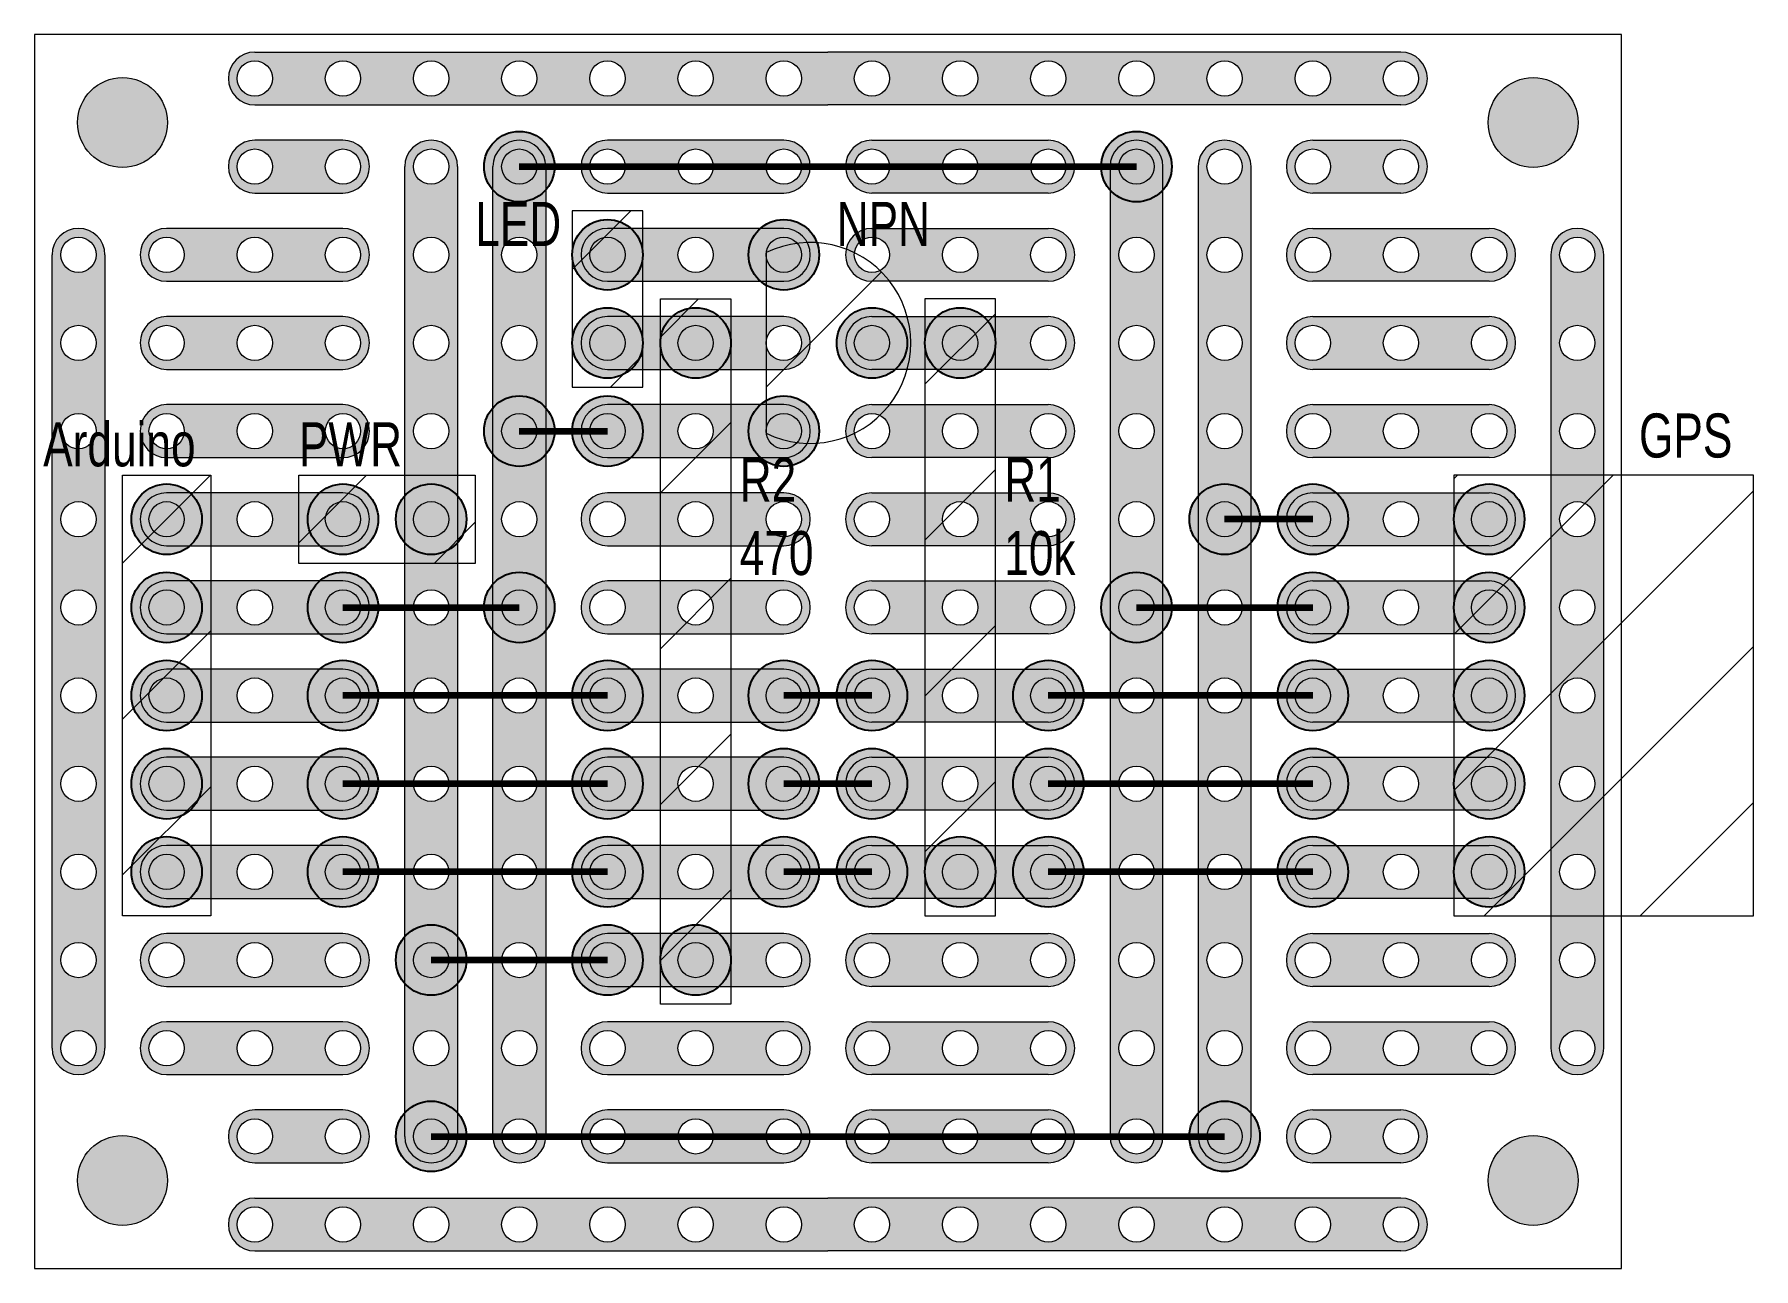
# Model space of a CAD drawing. Header units: inches. Extents: x -4.05 to -2.1, y 97.25 to 98.65.
import ezdxf

# ---------------------------------------------------------------- set-up
doc = ezdxf.new("R2010")
doc.units = ezdxf.units.IN
doc.layers.get('0').update_dxf_attribs({"linetype": 'CONTINUOUS', "lineweight": 0})
for name, color, linetype, lineweight in [('Elementy', 1, 'CONTINUOUS', 0), ('kreskowanie', 7, 'CONTINUOUS', 0), ('Opisy', 3, 'CONTINUOUS', 13), ('Polaczenia', 5, 'CONTINUOUS', 100)]:
    doc.layers.add(name, color=color, linetype=linetype, lineweight=lineweight)
doc.layers.add('Punkty', color=5, linetype='CONTINUOUS')
doc.styles.get("Standard").update_dxf_attribs({"font": 'txt', "width": 0.75})
pattern_1 = [(45, (0, 0), (-0.08838835, 0.08838835), [])]

msp = doc.modelspace()

# ---------------------------------------------------------------- texts
at = {"layer": 'Opisy', "char_height": 0.05, "width": 100, "attachment_point": 1}
for s, insert in [('LED', (-3.55, 98.46)), ('NPN', (-3.14, 98.46)), ('Arduino', (-4.04, 98.21)), ('PWR', (-3.75, 98.21)), ('GPS', (-2.23, 98.22)), ('R2\\P470', (-3.25, 98.17)), ('R1\\P10k', (-2.95, 98.17))]:
    msp.add_mtext(s, dxfattribs=dict(at, insert=insert))

# ---------------------------------------------------------------- hatches: boundary and pattern name
at = {"layer": 'Elementy'}
h = msp.add_hatch(dxfattribs=at)
h.set_pattern_fill('ANSI31', color=256, scale=0.01, style=0)
h.set_pattern_definition(pattern_1)
h.paths.add_polyline_path([(-3.44, 98.45), (-3.44, 98.25), (-3.36, 98.25), (-3.36, 98.45)])
h = msp.add_hatch(dxfattribs=at)
h.set_pattern_fill('ANSI31', color=256, scale=0.01, style=0)
h.set_pattern_definition(pattern_1)
edge = h.paths.add_edge_path()
edge.add_arc((-3.17, 98.3), 0.114, 243.9899, 116.0101)
edge.add_line((-3.22, 98.4025), (-3.22, 98.1975))
h = msp.add_hatch(dxfattribs=at)
h.set_pattern_fill('ANSI31', color=256, scale=0.01, style=0)
h.set_pattern_definition(pattern_1)
edge = h.paths.add_edge_path()
edge.add_line((-3.34, 98.35), (-3.26, 98.35))
edge.add_line((-3.26, 98.35), (-3.26, 97.55))
edge.add_line((-3.26, 97.55), (-3.34, 97.55))
edge.add_line((-3.34, 97.55), (-3.34, 98.35))
edge.add_line((-3.04, 97.65), (-2.96, 97.65))
edge.add_line((-2.96, 97.65), (-2.96, 98.35))
edge.add_line((-2.96, 98.35), (-3.04, 98.35))
edge.add_line((-3.04, 98.35), (-3.04, 97.65))
h = msp.add_hatch(dxfattribs=at)
h.set_pattern_fill('ANSI31', color=256, scale=0.01, style=0)
h.set_pattern_definition(pattern_1)
h.paths.add_polyline_path([(-3.95, 97.9), (-3.95, 98.15), (-3.85, 98.15), (-3.85, 97.65), (-3.95, 97.65)])
h = msp.add_hatch(dxfattribs=at)
h.set_pattern_fill('ANSI31', color=256, scale=0.01, style=0)
h.set_pattern_definition(pattern_1)
h.paths.add_polyline_path([(-3.75, 98.15), (-3.55, 98.15), (-3.55, 98.05), (-3.75, 98.05)])
h = msp.add_hatch(dxfattribs=at)
h.set_pattern_fill('ANSI31', color=256, scale=0.01, style=0)
h.set_pattern_definition(pattern_1)
h.paths.add_polyline_path([(-2.44, 98.15), (-2.44, 97.65), (-2.1, 97.65), (-2.1, 98.15)])
at = {"layer": 'kreskowanie'}
h = msp.add_hatch(color=256, dxfattribs=at)
edge = h.paths.add_edge_path()
edge.add_arc((-3.1, 98.5), 0.02, 0, 360)
edge.add_arc((-3, 98.5), 0.02, 0, 360)
edge.add_arc((-2.9, 98.5), 0.02, 0, 360)
edge.add_arc((-3.1, 98.5), 0.03, 90, 270)
edge.add_line((-3.1, 98.47), (-2.9, 98.47))
edge.add_arc((-2.9, 98.5), 0.03, 270, 90)
edge.add_line((-2.9, 98.53), (-3.1, 98.53))
edge.add_arc((-3.1, 98.4), 0.02, 0, 360)
edge.add_arc((-3, 98.4), 0.02, 0, 360)
edge.add_arc((-2.9, 98.4), 0.02, 0, 360)
edge.add_arc((-3.1, 98.4), 0.03, 90, 270)
edge.add_line((-3.1, 98.37), (-2.9, 98.37))
edge.add_arc((-2.9, 98.4), 0.03, 270, 90)
edge.add_line((-2.9, 98.43), (-3.1, 98.43))
edge.add_arc((-3.1, 98.3), 0.02, 0, 360)
edge.add_arc((-3, 98.3), 0.02, 0, 360)
edge.add_arc((-3, 98.3), 0.02, 0, 360)
edge.add_arc((-2.9, 98.3), 0.02, 0, 360)
edge.add_arc((-3.1, 98.3), 0.03, 90, 270)
edge.add_line((-3.1, 98.27), (-2.9, 98.27))
edge.add_arc((-2.9, 98.3), 0.03, 270, 90)
edge.add_line((-2.9, 98.33), (-3.1, 98.33))
edge.add_arc((-3.1, 98.2), 0.02, 0, 360)
edge.add_arc((-3, 98.2), 0.02, 0, 360)
edge.add_arc((-2.9, 98.2), 0.02, 0, 360)
edge.add_arc((-3.1, 98.2), 0.03, 90, 270)
edge.add_line((-3.1, 98.17), (-2.9, 98.17))
edge.add_arc((-2.9, 98.2), 0.03, 270, 90)
edge.add_line((-2.9, 98.23), (-3.1, 98.23))
edge.add_arc((-3.1, 98.1), 0.02, 0, 360)
edge.add_arc((-3, 98.1), 0.02, 0, 360)
edge.add_arc((-2.9, 98.1), 0.02, 0, 360)
edge.add_arc((-3.1, 98.1), 0.03, 90, 270)
edge.add_line((-3.1, 98.07), (-2.9, 98.07))
edge.add_arc((-2.9, 98.1), 0.03, 270, 90)
edge.add_line((-2.9, 98.13), (-3.1, 98.13))
edge.add_arc((-3.1, 98), 0.02, 0, 360)
edge.add_arc((-3, 98), 0.02, 0, 360)
edge.add_arc((-2.9, 98), 0.02, 0, 360)
edge.add_arc((-3.1, 98), 0.03, 90, 270)
edge.add_line((-3.1, 97.97), (-2.9, 97.97))
edge.add_arc((-2.9, 98), 0.03, 270, 90)
edge.add_line((-2.9, 98.03), (-3.1, 98.03))
edge.add_arc((-3.1, 97.9), 0.02, 0, 360)
edge.add_arc((-3, 97.9), 0.02, 0, 360)
edge.add_arc((-2.9, 97.9), 0.02, 0, 360)
edge.add_arc((-3.1, 97.9), 0.03, 90, 270)
edge.add_line((-3.1, 97.87), (-2.9, 97.87))
edge.add_arc((-2.9, 97.9), 0.03, 270, 90)
edge.add_line((-2.9, 97.93), (-3.1, 97.93))
edge.add_arc((-3.1, 97.8), 0.02, 0, 360)
edge.add_arc((-3, 97.8), 0.02, 0, 360)
edge.add_arc((-2.9, 97.8), 0.02, 0, 360)
edge.add_arc((-3.1, 97.8), 0.03, 90, 270)
edge.add_line((-3.1, 97.77), (-2.9, 97.77))
edge.add_arc((-2.9, 97.8), 0.03, 270, 90)
edge.add_line((-2.9, 97.83), (-3.1, 97.83))
edge.add_arc((-3.1, 97.7), 0.02, 0, 360)
edge.add_arc((-3, 97.7), 0.02, 0, 360)
edge.add_arc((-2.9, 97.7), 0.02, 0, 360)
edge.add_arc((-3.1, 97.7), 0.03, 90, 270)
edge.add_line((-3.1, 97.67), (-2.9, 97.67))
edge.add_arc((-2.9, 97.7), 0.03, 270, 90)
edge.add_line((-2.9, 97.73), (-3.1, 97.73))
edge.add_arc((-3.1, 97.6), 0.02, 0, 360)
edge.add_arc((-3, 97.6), 0.02, 0, 360)
edge.add_arc((-2.9, 97.6), 0.02, 0, 360)
edge.add_arc((-3.1, 97.6), 0.03, 90, 270)
edge.add_line((-3.1, 97.57), (-2.9, 97.57))
edge.add_arc((-2.9, 97.6), 0.03, 270, 90)
edge.add_line((-2.9, 97.63), (-3.1, 97.63))
edge.add_arc((-3.1, 97.5), 0.02, 0, 360)
edge.add_arc((-3, 97.5), 0.02, 0, 360)
edge.add_arc((-2.9, 97.5), 0.02, 0, 360)
edge.add_arc((-3.1, 97.5), 0.03, 90, 270)
edge.add_line((-3.1, 97.47), (-2.9, 97.47))
edge.add_arc((-2.9, 97.5), 0.03, 270, 90)
edge.add_line((-2.9, 97.53), (-3.1, 97.53))
edge.add_arc((-2.8, 98.5), 0.02, 0, 360)
edge.add_arc((-2.8, 98.4), 0.02, 0, 360)
edge.add_arc((-2.8, 98.3), 0.02, 0, 360)
edge.add_arc((-2.8, 98.2), 0.02, 0, 360)
edge.add_arc((-2.8, 98.1), 0.02, 0, 360)
edge.add_arc((-2.8, 98), 0.02, 0, 360)
edge.add_arc((-2.8, 97.9), 0.02, 0, 360)
edge.add_arc((-2.8, 97.8), 0.02, 0, 360)
edge.add_arc((-2.8, 97.7), 0.02, 0, 360)
edge.add_arc((-2.8, 97.6), 0.02, 0, 360)
edge.add_arc((-2.8, 97.5), 0.02, 0, 360)
edge.add_arc((-2.7, 98.5), 0.02, 0, 360)
edge.add_arc((-2.7, 98.4), 0.02, 0, 360)
edge.add_arc((-2.7, 98.3), 0.02, 0, 360)
edge.add_arc((-2.7, 98.2), 0.02, 0, 360)
edge.add_arc((-2.7, 98), 0.02, 0, 360)
edge.add_arc((-2.7, 97.9), 0.02, 0, 360)
edge.add_arc((-2.7, 97.8), 0.02, 0, 360)
edge.add_arc((-2.7, 97.7), 0.02, 0, 360)
edge.add_arc((-2.7, 97.6), 0.02, 0, 360)
edge.add_arc((-2.7, 97.5), 0.02, 0, 360)
edge.add_arc((-2.7, 98.5), 0.03, 360, 180)
edge.add_line((-2.73, 98.5), (-2.73, 97.4))
edge.add_arc((-2.7, 97.4), 0.03, 180, 0)
edge.add_line((-2.67, 97.4), (-2.67, 98.5))
edge.add_arc((-2.6, 98.5), 0.02, 0, 360)
edge.add_arc((-2.5, 98.5), 0.02, 0, 360)
edge.add_arc((-2.6, 98.5), 0.03, 90, 270)
edge.add_line((-2.6, 98.47), (-2.5, 98.47))
edge.add_arc((-2.5, 98.5), 0.03, 270, 90)
edge.add_line((-2.5, 98.53), (-2.6, 98.53))
edge.add_arc((-2.6, 98.4), 0.02, 0, 360)
edge.add_arc((-2.5, 98.4), 0.02, 0, 360)
edge.add_arc((-2.4, 98.4), 0.02, 0, 360)
edge.add_arc((-2.6, 98.4), 0.03, 90, 270)
edge.add_line((-2.6, 98.37), (-2.4, 98.37))
edge.add_arc((-2.4, 98.4), 0.03, 270, 90)
edge.add_line((-2.4, 98.43), (-2.6, 98.43))
edge.add_arc((-2.6, 98.3), 0.02, 0, 360)
edge.add_arc((-2.5, 98.3), 0.02, 0, 360)
edge.add_arc((-2.4, 98.3), 0.02, 0, 360)
edge.add_arc((-2.6, 98.3), 0.03, 90, 270)
edge.add_line((-2.6, 98.27), (-2.4, 98.27))
edge.add_arc((-2.4, 98.3), 0.03, 270, 90)
edge.add_line((-2.4, 98.33), (-2.6, 98.33))
edge.add_arc((-2.6, 98.2), 0.02, 0, 360)
edge.add_arc((-2.5, 98.2), 0.02, 0, 360)
edge.add_arc((-2.4, 98.2), 0.02, 0, 360)
edge.add_arc((-2.6, 98.2), 0.03, 90, 270)
edge.add_line((-2.6, 98.17), (-2.4, 98.17))
edge.add_arc((-2.4, 98.2), 0.03, 270, 90)
edge.add_line((-2.4, 98.23), (-2.6, 98.23))
edge.add_arc((-2.5, 98.1), 0.02, 0, 360)
edge.add_arc((-2.4, 98.1), 0.02, 0, 360)
edge.add_arc((-2.4, 98.1), 0.03, 270, 90)
edge.add_line((-2.4, 98.13), (-2.6, 98.13))
edge.add_arc((-2.6, 98.1), 0.03, 90, 270)
edge.add_line((-2.6, 98.07), (-2.4, 98.07))
edge.add_arc((-2.6, 98), 0.02, 0, 360)
edge.add_arc((-2.5, 98), 0.02, 0, 360)
edge.add_arc((-2.4, 98), 0.02, 0, 360)
edge.add_arc((-2.6, 98), 0.03, 90, 270)
edge.add_line((-2.6, 97.97), (-2.4, 97.97))
edge.add_arc((-2.4, 98), 0.03, 270, 90)
edge.add_line((-2.4, 98.03), (-2.6, 98.03))
edge.add_arc((-2.6, 97.9), 0.02, 0, 360)
edge.add_arc((-2.5, 97.9), 0.02, 0, 360)
edge.add_arc((-2.4, 97.9), 0.02, 0, 360)
edge.add_arc((-2.6, 97.9), 0.03, 90, 270)
edge.add_line((-2.6, 97.87), (-2.4, 97.87))
edge.add_arc((-2.4, 97.9), 0.03, 270, 90)
edge.add_line((-2.4, 97.93), (-2.6, 97.93))
edge.add_arc((-2.6, 97.8), 0.02, 0, 360)
edge.add_arc((-2.5, 97.8), 0.02, 0, 360)
edge.add_arc((-2.4, 97.8), 0.02, 0, 360)
edge.add_arc((-2.6, 97.8), 0.03, 90, 270)
edge.add_line((-2.6, 97.77), (-2.4, 97.77))
edge.add_arc((-2.4, 97.8), 0.03, 270, 90)
edge.add_line((-2.4, 97.83), (-2.6, 97.83))
edge.add_arc((-2.6, 97.7), 0.02, 0, 360)
edge.add_arc((-2.5, 97.7), 0.02, 0, 360)
edge.add_arc((-2.4, 97.7), 0.02, 0, 360)
edge.add_arc((-2.6, 97.7), 0.03, 90, 270)
edge.add_line((-2.6, 97.67), (-2.4, 97.67))
edge.add_arc((-2.4, 97.7), 0.03, 270, 90)
edge.add_line((-2.4, 97.73), (-2.6, 97.73))
edge.add_arc((-2.6, 97.6), 0.02, 0, 360)
edge.add_arc((-2.5, 97.6), 0.02, 0, 360)
edge.add_arc((-2.4, 97.6), 0.02, 0, 360)
edge.add_arc((-2.6, 97.6), 0.03, 90, 270)
edge.add_line((-2.6, 97.57), (-2.4, 97.57))
edge.add_arc((-2.4, 97.6), 0.03, 270, 90)
edge.add_line((-2.4, 97.63), (-2.6, 97.63))
edge.add_arc((-2.6, 97.5), 0.02, 0, 360)
edge.add_arc((-2.5, 97.5), 0.02, 0, 360)
edge.add_arc((-2.4, 97.5), 0.02, 0, 360)
edge.add_arc((-2.6, 97.5), 0.03, 90, 270)
edge.add_line((-2.6, 97.47), (-2.4, 97.47))
edge.add_arc((-2.4, 97.5), 0.03, 270, 90)
edge.add_line((-2.4, 97.53), (-2.6, 97.53))
edge.add_arc((-2.3, 98.4), 0.02, 0, 360)
edge.add_arc((-2.3, 98.3), 0.02, 0, 360)
edge.add_arc((-2.3, 98.2), 0.02, 0, 360)
edge.add_arc((-2.3, 98.1), 0.02, 0, 360)
edge.add_arc((-2.3, 98), 0.02, 0, 360)
edge.add_arc((-2.3, 97.9), 0.02, 0, 360)
edge.add_arc((-2.3, 97.8), 0.02, 0, 360)
edge.add_arc((-2.3, 97.7), 0.02, 0, 360)
edge.add_arc((-2.3, 97.6), 0.02, 0, 360)
edge.add_arc((-2.3, 97.5), 0.02, 0, 360)
edge.add_arc((-2.3, 98.4), 0.03, 360, 180)
edge.add_line((-2.33, 98.4), (-2.33, 97.5))
edge.add_arc((-2.3, 97.5), 0.03, 180, 360)
edge.add_line((-2.27, 97.5), (-2.27, 98.4))
edge.add_arc((-2.5, 98.6), 0.02, 0, 360)
edge.add_arc((-2.6, 98.6), 0.02, 0, 360)
edge.add_arc((-2.7, 98.6), 0.02, 0, 360)
edge.add_arc((-2.8, 98.6), 0.02, 0, 360)
edge.add_arc((-2.9, 98.6), 0.02, 0, 360)
edge.add_arc((-3, 98.6), 0.02, 0, 360)
edge.add_arc((-3.1, 98.6), 0.02, 0, 360)
edge.add_arc((-2.5, 98.6), 0.03, 270, 90)
edge.add_line((-2.5, 98.63), (-3.15, 98.63))
edge.add_line((-3.15, 98.63), (-3.8, 98.63))
edge.add_arc((-3.8, 98.6), 0.03, 90, 270)
edge.add_line((-3.8, 98.57), (-3.15, 98.57))
edge.add_line((-3.15, 98.57), (-2.5, 98.57))
edge.add_arc((-2.35, 98.55), 0.051, 0, 360)
edge.add_arc((-2.6, 98.1), 0.02, 0, 360)
edge.add_arc((-2.6, 97.4), 0.02, 0, 360)
edge.add_arc((-2.5, 97.4), 0.02, 0, 360)
edge.add_arc((-2.6, 97.4), 0.03, 90, 270)
edge.add_line((-2.6, 97.37), (-2.5, 97.37))
edge.add_arc((-2.5, 97.4), 0.03, 270, 90)
edge.add_line((-2.5, 97.43), (-2.6, 97.43))
edge.add_arc((-2.7, 98.1), 0.02, 0, 360)
edge.add_arc((-2.7, 97.4), 0.02, 0, 360)
edge.add_arc((-2.5, 97.3), 0.02, 0, 360)
edge.add_arc((-2.6, 97.3), 0.02, 0, 360)
edge.add_arc((-2.7, 97.3), 0.02, 0, 360)
edge.add_arc((-2.8, 97.3), 0.02, 0, 360)
edge.add_arc((-2.9, 97.3), 0.02, 0, 360)
edge.add_arc((-3, 97.3), 0.02, 0, 360)
edge.add_arc((-3.1, 97.3), 0.02, 0, 360)
edge.add_arc((-2.5, 97.3), 0.03, 270, 90)
edge.add_line((-2.5, 97.33), (-3.15, 97.33))
edge.add_line((-3.15, 97.33), (-3.8, 97.33))
edge.add_arc((-3.8, 97.3), 0.03, 90, 270)
edge.add_line((-3.8, 97.27), (-3.15, 97.27))
edge.add_line((-3.15, 97.27), (-2.5, 97.27))
edge.add_arc((-2.35, 97.35), 0.051, 0, 360)
edge.add_arc((-2.8, 98.5), 0.03, 360, 180)
edge.add_line((-2.83, 98.5), (-2.83, 97.4))
edge.add_arc((-2.8, 97.4), 0.03, 180, 0)
edge.add_line((-2.77, 97.4), (-2.77, 98.5))
edge.add_arc((-2.8, 97.4), 0.02, 0, 360)
edge.add_arc((-3.1, 97.4), 0.02, 0, 360)
edge.add_arc((-3, 97.4), 0.02, 0, 360)
edge.add_arc((-2.9, 97.4), 0.02, 0, 360)
edge.add_arc((-3.1, 97.4), 0.03, 90, 270)
edge.add_line((-3.1, 97.37), (-2.9, 97.37))
edge.add_arc((-2.9, 97.4), 0.03, 270, 90)
edge.add_line((-2.9, 97.43), (-3.1, 97.43))
edge.add_arc((-3.2, 98.5), 0.02, 0, 360)
edge.add_arc((-3.3, 98.5), 0.02, 0, 360)
edge.add_arc((-3.4, 98.5), 0.02, 0, 360)
edge.add_arc((-3.2, 98.5), 0.03, 270, 90)
edge.add_line((-3.2, 98.53), (-3.4, 98.53))
edge.add_arc((-3.4, 98.5), 0.03, 90, 270)
edge.add_line((-3.4, 98.47), (-3.2, 98.47))
edge.add_arc((-3.2, 98.4), 0.02, 0, 360)
edge.add_arc((-3.3, 98.4), 0.02, 0, 360)
edge.add_arc((-3.4, 98.4), 0.02, 0, 360)
edge.add_arc((-3.2, 98.4), 0.03, 270, 90)
edge.add_line((-3.2, 98.43), (-3.4, 98.43))
edge.add_arc((-3.4, 98.4), 0.03, 90, 270)
edge.add_line((-3.4, 98.37), (-3.2, 98.37))
edge.add_arc((-3.2, 98.3), 0.02, 0, 360)
edge.add_arc((-3.3, 98.3), 0.02, 0, 360)
edge.add_arc((-3.3, 98.3), 0.02, 0, 360)
edge.add_arc((-3.4, 98.3), 0.02, 0, 360)
edge.add_arc((-3.2, 98.3), 0.03, 270, 90)
edge.add_line((-3.2, 98.33), (-3.4, 98.33))
edge.add_arc((-3.4, 98.3), 0.03, 90, 270)
edge.add_line((-3.4, 98.27), (-3.2, 98.27))
edge.add_arc((-3.2, 98.2), 0.02, 0, 360)
edge.add_arc((-3.3, 98.2), 0.02, 0, 360)
edge.add_arc((-3.4, 98.2), 0.02, 0, 360)
edge.add_arc((-3.2, 98.2), 0.03, 270, 90)
edge.add_line((-3.2, 98.23), (-3.4, 98.23))
edge.add_arc((-3.4, 98.2), 0.03, 90, 270)
edge.add_line((-3.4, 98.17), (-3.2, 98.17))
edge.add_arc((-3.2, 98.1), 0.02, 0, 360)
edge.add_arc((-3.3, 98.1), 0.02, 0, 360)
edge.add_arc((-3.4, 98.1), 0.02, 0, 360)
edge.add_arc((-3.2, 98.1), 0.03, 270, 90)
edge.add_line((-3.2, 98.13), (-3.4, 98.13))
edge.add_arc((-3.4, 98.1), 0.03, 90, 270)
edge.add_line((-3.4, 98.07), (-3.2, 98.07))
edge.add_arc((-3.2, 98), 0.02, 0, 360)
edge.add_arc((-3.3, 98), 0.02, 0, 360)
edge.add_arc((-3.4, 98), 0.02, 0, 360)
edge.add_arc((-3.2, 98), 0.03, 270, 90)
edge.add_line((-3.2, 98.03), (-3.4, 98.03))
edge.add_arc((-3.4, 98), 0.03, 90, 270)
edge.add_line((-3.4, 97.97), (-3.2, 97.97))
edge.add_arc((-3.2, 97.9), 0.02, 0, 360)
edge.add_arc((-3.3, 97.9), 0.02, 0, 360)
edge.add_arc((-3.4, 97.9), 0.02, 0, 360)
edge.add_arc((-3.2, 97.9), 0.03, 270, 90)
edge.add_line((-3.2, 97.93), (-3.4, 97.93))
edge.add_arc((-3.4, 97.9), 0.03, 90, 270)
edge.add_line((-3.4, 97.87), (-3.2, 97.87))
edge.add_arc((-3.2, 97.8), 0.02, 0, 360)
edge.add_arc((-3.3, 97.8), 0.02, 0, 360)
edge.add_arc((-3.4, 97.8), 0.02, 0, 360)
edge.add_arc((-3.2, 97.8), 0.03, 270, 90)
edge.add_line((-3.2, 97.83), (-3.4, 97.83))
edge.add_arc((-3.4, 97.8), 0.03, 90, 270)
edge.add_line((-3.4, 97.77), (-3.2, 97.77))
edge.add_arc((-3.2, 97.7), 0.02, 0, 360)
edge.add_arc((-3.3, 97.7), 0.02, 0, 360)
edge.add_arc((-3.4, 97.7), 0.02, 0, 360)
edge.add_arc((-3.2, 97.7), 0.03, 270, 90)
edge.add_line((-3.2, 97.73), (-3.4, 97.73))
edge.add_arc((-3.4, 97.7), 0.03, 90, 270)
edge.add_line((-3.4, 97.67), (-3.2, 97.67))
edge.add_arc((-3.2, 97.6), 0.02, 0, 360)
edge.add_arc((-3.3, 97.6), 0.02, 0, 360)
edge.add_arc((-3.4, 97.6), 0.02, 0, 360)
edge.add_arc((-3.2, 97.6), 0.03, 270, 90)
edge.add_line((-3.2, 97.63), (-3.4, 97.63))
edge.add_arc((-3.4, 97.6), 0.03, 90, 270)
edge.add_line((-3.4, 97.57), (-3.2, 97.57))
edge.add_arc((-3.2, 97.5), 0.02, 0, 360)
edge.add_arc((-3.3, 97.5), 0.02, 0, 360)
edge.add_arc((-3.4, 97.5), 0.02, 0, 360)
edge.add_arc((-3.2, 97.5), 0.03, 270, 90)
edge.add_line((-3.2, 97.53), (-3.4, 97.53))
edge.add_arc((-3.4, 97.5), 0.03, 90, 270)
edge.add_line((-3.4, 97.47), (-3.2, 97.47))
edge.add_arc((-3.5, 98.5), 0.02, 0, 360)
edge.add_arc((-3.5, 98.4), 0.02, 0, 360)
edge.add_arc((-3.5, 98.3), 0.02, 0, 360)
edge.add_arc((-3.5, 98.2), 0.02, 0, 360)
edge.add_arc((-3.5, 98.1), 0.02, 0, 360)
edge.add_arc((-3.5, 98), 0.02, 0, 360)
edge.add_arc((-3.5, 97.9), 0.02, 0, 360)
edge.add_arc((-3.5, 97.8), 0.02, 0, 360)
edge.add_arc((-3.5, 97.7), 0.02, 0, 360)
edge.add_arc((-3.5, 97.6), 0.02, 0, 360)
edge.add_arc((-3.5, 97.5), 0.02, 0, 360)
edge.add_arc((-3.6, 98.5), 0.02, 0, 360)
edge.add_arc((-3.6, 98.4), 0.02, 0, 360)
edge.add_arc((-3.6, 98.3), 0.02, 0, 360)
edge.add_arc((-3.6, 98.2), 0.02, 0, 360)
edge.add_arc((-3.6, 98), 0.02, 0, 360)
edge.add_arc((-3.6, 97.9), 0.02, 0, 360)
edge.add_arc((-3.6, 97.8), 0.02, 0, 360)
edge.add_arc((-3.6, 97.7), 0.02, 0, 360)
edge.add_arc((-3.6, 97.6), 0.02, 0, 360)
edge.add_arc((-3.6, 97.5), 0.02, 0, 360)
edge.add_arc((-3.6, 98.5), 0.03, 360, 180)
edge.add_line((-3.63, 98.5), (-3.63, 97.4))
edge.add_arc((-3.6, 97.4), 0.03, 180, 360)
edge.add_line((-3.57, 97.4), (-3.57, 98.5))
edge.add_arc((-3.7, 98.5), 0.02, 0, 360)
edge.add_arc((-3.8, 98.5), 0.02, 0, 360)
edge.add_arc((-3.7, 98.5), 0.03, 270, 90)
edge.add_line((-3.7, 98.53), (-3.8, 98.53))
edge.add_arc((-3.8, 98.5), 0.03, 90, 270)
edge.add_line((-3.8, 98.47), (-3.7, 98.47))
edge.add_arc((-3.7, 98.4), 0.02, 0, 360)
edge.add_arc((-3.8, 98.4), 0.02, 0, 360)
edge.add_arc((-3.9, 98.4), 0.02, 0, 360)
edge.add_arc((-3.7, 98.4), 0.03, 270, 90)
edge.add_line((-3.7, 98.43), (-3.9, 98.43))
edge.add_arc((-3.9, 98.4), 0.03, 90, 270)
edge.add_line((-3.9, 98.37), (-3.7, 98.37))
edge.add_arc((-3.7, 98.3), 0.02, 0, 360)
edge.add_arc((-3.8, 98.3), 0.02, 0, 360)
edge.add_arc((-3.9, 98.3), 0.02, 0, 360)
edge.add_arc((-3.7, 98.3), 0.03, 270, 90)
edge.add_line((-3.7, 98.33), (-3.9, 98.33))
edge.add_arc((-3.9, 98.3), 0.03, 90, 270)
edge.add_line((-3.9, 98.27), (-3.7, 98.27))
edge.add_arc((-3.7, 98.2), 0.02, 0, 360)
edge.add_arc((-3.8, 98.2), 0.02, 0, 360)
edge.add_arc((-3.9, 98.2), 0.02, 0, 360)
edge.add_arc((-3.7, 98.2), 0.03, 270, 90)
edge.add_line((-3.7, 98.23), (-3.9, 98.23))
edge.add_arc((-3.9, 98.2), 0.03, 90, 270)
edge.add_line((-3.9, 98.17), (-3.7, 98.17))
edge.add_arc((-3.8, 98.1), 0.02, 0, 360)
edge.add_arc((-3.9, 98.1), 0.02, 0, 360)
edge.add_arc((-3.9, 98.1), 0.03, 90, 270)
edge.add_line((-3.9, 98.07), (-3.7, 98.07))
edge.add_arc((-3.7, 98.1), 0.03, 270, 90)
edge.add_line((-3.7, 98.13), (-3.9, 98.13))
edge.add_arc((-3.7, 98), 0.02, 0, 360)
edge.add_arc((-3.8, 98), 0.02, 0, 360)
edge.add_arc((-3.9, 98), 0.02, 0, 360)
edge.add_arc((-3.7, 98), 0.03, 270, 90)
edge.add_line((-3.7, 98.03), (-3.9, 98.03))
edge.add_arc((-3.9, 98), 0.03, 90, 270)
edge.add_line((-3.9, 97.97), (-3.7, 97.97))
edge.add_arc((-3.7, 97.9), 0.02, 0, 360)
edge.add_arc((-3.8, 97.9), 0.02, 0, 360)
edge.add_arc((-3.9, 97.9), 0.02, 0, 360)
edge.add_arc((-3.7, 97.9), 0.03, 270, 90)
edge.add_line((-3.7, 97.93), (-3.9, 97.93))
edge.add_arc((-3.9, 97.9), 0.03, 90, 270)
edge.add_line((-3.9, 97.87), (-3.7, 97.87))
edge.add_arc((-3.7, 97.8), 0.02, 0, 360)
edge.add_arc((-3.8, 97.8), 0.02, 0, 360)
edge.add_arc((-3.9, 97.8), 0.02, 0, 360)
edge.add_arc((-3.7, 97.8), 0.03, 270, 90)
edge.add_line((-3.7, 97.83), (-3.9, 97.83))
edge.add_arc((-3.9, 97.8), 0.03, 90, 270)
edge.add_line((-3.9, 97.77), (-3.7, 97.77))
edge.add_arc((-3.7, 97.7), 0.02, 0, 360)
edge.add_arc((-3.8, 97.7), 0.02, 0, 360)
edge.add_arc((-3.9, 97.7), 0.02, 0, 360)
edge.add_arc((-3.7, 97.7), 0.03, 270, 90)
edge.add_line((-3.7, 97.73), (-3.9, 97.73))
edge.add_arc((-3.9, 97.7), 0.03, 90, 270)
edge.add_line((-3.9, 97.67), (-3.7, 97.67))
edge.add_arc((-3.7, 97.6), 0.02, 0, 360)
edge.add_arc((-3.8, 97.6), 0.02, 0, 360)
edge.add_arc((-3.9, 97.6), 0.02, 0, 360)
edge.add_arc((-3.7, 97.6), 0.03, 270, 90)
edge.add_line((-3.7, 97.63), (-3.9, 97.63))
edge.add_arc((-3.9, 97.6), 0.03, 90, 270)
edge.add_line((-3.9, 97.57), (-3.7, 97.57))
edge.add_arc((-3.7, 97.5), 0.02, 0, 360)
edge.add_arc((-3.8, 97.5), 0.02, 0, 360)
edge.add_arc((-3.9, 97.5), 0.02, 0, 360)
edge.add_arc((-3.7, 97.5), 0.03, 270, 90)
edge.add_line((-3.7, 97.53), (-3.9, 97.53))
edge.add_arc((-3.9, 97.5), 0.03, 90, 270)
edge.add_line((-3.9, 97.47), (-3.7, 97.47))
edge.add_arc((-4, 98.4), 0.02, 0, 360)
edge.add_arc((-4, 98.3), 0.02, 0, 360)
edge.add_arc((-4, 98.2), 0.02, 0, 360)
edge.add_arc((-4, 98.1), 0.02, 0, 360)
edge.add_arc((-4, 98), 0.02, 0, 360)
edge.add_arc((-4, 97.9), 0.02, 0, 360)
edge.add_arc((-4, 97.8), 0.02, 0, 360)
edge.add_arc((-4, 97.7), 0.02, 0, 360)
edge.add_arc((-4, 97.6), 0.02, 0, 360)
edge.add_arc((-4, 97.5), 0.02, 0, 360)
edge.add_arc((-4, 98.4), 0.03, 360, 180)
edge.add_line((-4.03, 98.4), (-4.03, 97.5))
edge.add_arc((-4, 97.5), 0.03, 180, 360)
edge.add_line((-3.97, 97.5), (-3.97, 98.4))
edge.add_arc((-3.8, 98.6), 0.02, 0, 360)
edge.add_arc((-3.7, 98.6), 0.02, 0, 360)
edge.add_arc((-3.6, 98.6), 0.02, 0, 360)
edge.add_arc((-3.5, 98.6), 0.02, 0, 360)
edge.add_arc((-3.4, 98.6), 0.02, 0, 360)
edge.add_arc((-3.3, 98.6), 0.02, 0, 360)
edge.add_arc((-3.2, 98.6), 0.02, 0, 360)
edge.add_arc((-3.95, 98.55), 0.051, 0, 360)
edge.add_arc((-3.7, 98.1), 0.02, 0, 360)
edge.add_arc((-3.7, 97.4), 0.02, 0, 360)
edge.add_arc((-3.8, 97.4), 0.02, 0, 360)
edge.add_arc((-3.7, 97.4), 0.03, 270, 90)
edge.add_line((-3.7, 97.43), (-3.8, 97.43))
edge.add_arc((-3.8, 97.4), 0.03, 90, 270)
edge.add_line((-3.8, 97.37), (-3.7, 97.37))
edge.add_arc((-3.6, 98.1), 0.02, 0, 360)
edge.add_arc((-3.6, 97.4), 0.02, 0, 360)
edge.add_arc((-3.8, 97.3), 0.02, 0, 360)
edge.add_arc((-3.7, 97.3), 0.02, 0, 360)
edge.add_arc((-3.6, 97.3), 0.02, 0, 360)
edge.add_arc((-3.5, 97.3), 0.02, 0, 360)
edge.add_arc((-3.4, 97.3), 0.02, 0, 360)
edge.add_arc((-3.3, 97.3), 0.02, 0, 360)
edge.add_arc((-3.2, 97.3), 0.02, 0, 360)
edge.add_arc((-3.95, 97.35), 0.051, 0, 360)
edge.add_arc((-3.5, 98.5), 0.03, 360, 180)
edge.add_line((-3.53, 98.5), (-3.53, 97.4))
edge.add_arc((-3.5, 97.4), 0.03, 180, 360)
edge.add_line((-3.47, 97.4), (-3.47, 98.5))
edge.add_arc((-3.5, 97.4), 0.02, 0, 360)
edge.add_arc((-3.2, 97.4), 0.02, 0, 360)
edge.add_arc((-3.3, 97.4), 0.02, 0, 360)
edge.add_arc((-3.4, 97.4), 0.02, 0, 360)
edge.add_arc((-3.2, 97.4), 0.03, 270, 90)
edge.add_line((-3.2, 97.43), (-3.4, 97.43))
edge.add_arc((-3.4, 97.4), 0.03, 90, 270)
edge.add_line((-3.4, 97.37), (-3.2, 97.37))
at = {"layer": 'Punkty'}
h = msp.add_hatch(color=256, dxfattribs=at)
edge = h.paths.add_edge_path()
edge.add_arc((-3.5, 98.5), 0.04, 0, 360)
h = msp.add_hatch(color=256, dxfattribs=at)
edge = h.paths.add_edge_path()
edge.add_arc((-2.8, 98.5), 0.04, 0, 360)
h = msp.add_hatch(color=256, dxfattribs=at)
edge = h.paths.add_edge_path()
edge.add_arc((-3.4, 98.4), 0.04, 0, 360)
h = msp.add_hatch(color=256, dxfattribs=at)
edge = h.paths.add_edge_path()
edge.add_arc((-3.2, 98.4), 0.04, 0, 360)
h = msp.add_hatch(color=256, dxfattribs=at)
edge = h.paths.add_edge_path()
edge.add_arc((-3.4, 98.3), 0.04, 0, 360)
h = msp.add_hatch(color=256, dxfattribs=at)
edge = h.paths.add_edge_path()
edge.add_arc((-3.3, 98.3), 0.04, 0, 360)
h = msp.add_hatch(color=256, dxfattribs=at)
edge = h.paths.add_edge_path()
edge.add_arc((-3.1, 98.3), 0.04, 0, 360)
h = msp.add_hatch(color=256, dxfattribs=at)
edge = h.paths.add_edge_path()
edge.add_arc((-3, 98.3), 0.04, 0, 360)
h = msp.add_hatch(color=256, dxfattribs=at)
edge = h.paths.add_edge_path()
edge.add_arc((-3.5, 98.2), 0.04, 0, 360)
h = msp.add_hatch(color=256, dxfattribs=at)
edge = h.paths.add_edge_path()
edge.add_arc((-3.4, 98.2), 0.04, 0, 360)
h = msp.add_hatch(color=256, dxfattribs=at)
edge = h.paths.add_edge_path()
edge.add_arc((-3.2, 98.2), 0.04, 0, 360)
h = msp.add_hatch(color=256, dxfattribs=at)
edge = h.paths.add_edge_path()
edge.add_arc((-3.9, 98.1), 0.04, 0, 360)
h = msp.add_hatch(color=256, dxfattribs=at)
edge = h.paths.add_edge_path()
edge.add_arc((-3.7, 98.1), 0.04, 0, 360)
h = msp.add_hatch(color=256, dxfattribs=at)
edge = h.paths.add_edge_path()
edge.add_arc((-3.6, 98.1), 0.04, 0, 360)
h = msp.add_hatch(color=256, dxfattribs=at)
edge = h.paths.add_edge_path()
edge.add_arc((-2.7, 98.1), 0.04, 0, 360)
h = msp.add_hatch(color=256, dxfattribs=at)
edge = h.paths.add_edge_path()
edge.add_arc((-2.6, 98.1), 0.04, 0, 360)
h = msp.add_hatch(color=256, dxfattribs=at)
edge = h.paths.add_edge_path()
edge.add_arc((-2.4, 98.1), 0.04, 0, 360)
h = msp.add_hatch(color=256, dxfattribs=at)
edge = h.paths.add_edge_path()
edge.add_arc((-3.9, 98), 0.04, 0, 360)
h = msp.add_hatch(color=256, dxfattribs=at)
edge = h.paths.add_edge_path()
edge.add_arc((-3.7, 98), 0.04, 0, 360)
h = msp.add_hatch(color=256, dxfattribs=at)
edge = h.paths.add_edge_path()
edge.add_arc((-3.5, 98), 0.04, 0, 360)
h = msp.add_hatch(color=256, dxfattribs=at)
edge = h.paths.add_edge_path()
edge.add_arc((-2.8, 98), 0.04, 0, 360)
h = msp.add_hatch(color=256, dxfattribs=at)
edge = h.paths.add_edge_path()
edge.add_arc((-2.6, 98), 0.04, 0, 360)
h = msp.add_hatch(color=256, dxfattribs=at)
edge = h.paths.add_edge_path()
edge.add_arc((-2.4, 98), 0.04, 0, 360)
h = msp.add_hatch(color=256, dxfattribs=at)
edge = h.paths.add_edge_path()
edge.add_arc((-3.9, 97.9), 0.04, 0, 360)
h = msp.add_hatch(color=256, dxfattribs=at)
edge = h.paths.add_edge_path()
edge.add_arc((-3.7, 97.9), 0.04, 0, 360)
h = msp.add_hatch(color=256, dxfattribs=at)
edge = h.paths.add_edge_path()
edge.add_arc((-3.4, 97.9), 0.04, 0, 360)
h = msp.add_hatch(color=256, dxfattribs=at)
edge = h.paths.add_edge_path()
edge.add_arc((-3.2, 97.9), 0.04, 0, 360)
h = msp.add_hatch(color=256, dxfattribs=at)
edge = h.paths.add_edge_path()
edge.add_arc((-3.1, 97.9), 0.04, 0, 360)
h = msp.add_hatch(color=256, dxfattribs=at)
edge = h.paths.add_edge_path()
edge.add_arc((-2.9, 97.9), 0.04, 0, 360)
h = msp.add_hatch(color=256, dxfattribs=at)
edge = h.paths.add_edge_path()
edge.add_arc((-2.6, 97.9), 0.04, 0, 360)
h = msp.add_hatch(color=256, dxfattribs=at)
edge = h.paths.add_edge_path()
edge.add_arc((-2.4, 97.9), 0.04, 0, 360)
h = msp.add_hatch(color=256, dxfattribs=at)
edge = h.paths.add_edge_path()
edge.add_arc((-3.9, 97.8), 0.04, 0, 360)
h = msp.add_hatch(color=256, dxfattribs=at)
edge = h.paths.add_edge_path()
edge.add_arc((-3.7, 97.8), 0.04, 0, 360)
h = msp.add_hatch(color=256, dxfattribs=at)
edge = h.paths.add_edge_path()
edge.add_arc((-3.4, 97.8), 0.04, 0, 360)
h = msp.add_hatch(color=256, dxfattribs=at)
edge = h.paths.add_edge_path()
edge.add_arc((-3.2, 97.8), 0.04, 0, 360)
h = msp.add_hatch(color=256, dxfattribs=at)
edge = h.paths.add_edge_path()
edge.add_arc((-3.1, 97.8), 0.04, 0, 360)
h = msp.add_hatch(color=256, dxfattribs=at)
edge = h.paths.add_edge_path()
edge.add_arc((-2.9, 97.8), 0.04, 0, 360)
h = msp.add_hatch(color=256, dxfattribs=at)
edge = h.paths.add_edge_path()
edge.add_arc((-2.6, 97.8), 0.04, 0, 360)
h = msp.add_hatch(color=256, dxfattribs=at)
edge = h.paths.add_edge_path()
edge.add_arc((-2.4, 97.8), 0.04, 0, 360)
h = msp.add_hatch(color=256, dxfattribs=at)
edge = h.paths.add_edge_path()
edge.add_arc((-3.9, 97.7), 0.04, 0, 360)
h = msp.add_hatch(color=256, dxfattribs=at)
edge = h.paths.add_edge_path()
edge.add_arc((-3.7, 97.7), 0.04, 0, 360)
h = msp.add_hatch(color=256, dxfattribs=at)
edge = h.paths.add_edge_path()
edge.add_arc((-3.4, 97.7), 0.04, 0, 360)
h = msp.add_hatch(color=256, dxfattribs=at)
edge = h.paths.add_edge_path()
edge.add_arc((-3.2, 97.7), 0.04, 0, 360)
h = msp.add_hatch(color=256, dxfattribs=at)
edge = h.paths.add_edge_path()
edge.add_arc((-3.1, 97.7), 0.04, 0, 360)
h = msp.add_hatch(color=256, dxfattribs=at)
edge = h.paths.add_edge_path()
edge.add_arc((-3, 97.7), 0.04, 0, 360)
h = msp.add_hatch(color=256, dxfattribs=at)
edge = h.paths.add_edge_path()
edge.add_arc((-2.9, 97.7), 0.04, 0, 360)
h = msp.add_hatch(color=256, dxfattribs=at)
edge = h.paths.add_edge_path()
edge.add_arc((-2.6, 97.7), 0.04, 0, 360)
h = msp.add_hatch(color=256, dxfattribs=at)
edge = h.paths.add_edge_path()
edge.add_arc((-2.4, 97.7), 0.04, 0, 360)
h = msp.add_hatch(color=256, dxfattribs=at)
edge = h.paths.add_edge_path()
edge.add_arc((-3.6, 97.6), 0.04, 0, 360)
h = msp.add_hatch(color=256, dxfattribs=at)
edge = h.paths.add_edge_path()
edge.add_arc((-3.4, 97.6), 0.04, 0, 360)
h = msp.add_hatch(color=256, dxfattribs=at)
edge = h.paths.add_edge_path()
edge.add_arc((-3.3, 97.6), 0.04, 0, 360)
h = msp.add_hatch(color=256, dxfattribs=at)
edge = h.paths.add_edge_path()
edge.add_arc((-3.6, 97.4), 0.04, 0, 360)
h = msp.add_hatch(color=256, dxfattribs=at)
edge = h.paths.add_edge_path()
edge.add_arc((-2.7, 97.4), 0.04, 0, 360)

# ---------------------------------------------------------------- linework, layer by layer
for p, q in [((-4.05, 98.65), (-4.05, 97.25)), ((-2.25, 98.65), (-4.05, 98.65)), ((-2.25, 97.25), (-2.25, 98.65)), ((-3.8, 98.63), (-3.15, 98.63)), ((-2.5, 98.63), (-3.15, 98.63)), ((-3.8, 98.57), (-3.15, 98.57)), ((-2.5, 98.57), (-3.15, 98.57)), ((-3.7, 98.53), (-3.8, 98.53)), ((-3.2, 98.53), (-3.4, 98.53)), ((-3.1, 98.53), (-2.9, 98.53)), ((-2.6, 98.53), (-2.5, 98.53)), ((-3.63, 97.4), (-3.63, 98.5)), ((-3.57, 98.5), (-3.57, 97.4)), ((-3.53, 97.4), (-3.53, 98.5)), ((-3.47, 98.5), (-3.47, 97.4)), ((-2.83, 98.5), (-2.83, 97.4)), ((-2.77, 97.4), (-2.77, 98.5)), ((-2.73, 98.5), (-2.73, 97.4)), ((-2.67, 97.4), (-2.67, 98.5)), ((-3.8, 98.47), (-3.7, 98.47)), ((-3.4, 98.47), (-3.2, 98.47)), ((-2.9, 98.47), (-3.1, 98.47)), ((-2.5, 98.47), (-2.6, 98.47)), ((-3.7, 98.43), (-3.9, 98.43)), ((-3.2, 98.43), (-3.4, 98.43)), ((-3.1, 98.43), (-2.9, 98.43)), ((-2.6, 98.43), (-2.4, 98.43)), ((-4.03, 97.5), (-4.03, 98.4)), ((-3.97, 98.4), (-3.97, 97.5)), ((-2.33, 98.4), (-2.33, 97.5)), ((-2.27, 97.5), (-2.27, 98.4)), ((-3.9, 98.37), (-3.7, 98.37)), ((-3.4, 98.37), (-3.2, 98.37)), ((-2.9, 98.37), (-3.1, 98.37)), ((-2.4, 98.37), (-2.6, 98.37)), ((-3.7, 98.33), (-3.9, 98.33)), ((-3.2, 98.33), (-3.4, 98.33)), ((-3.1, 98.33), (-2.9, 98.33)), ((-2.6, 98.33), (-2.4, 98.33)), ((-3.9, 98.27), (-3.7, 98.27)), ((-3.4, 98.27), (-3.2, 98.27)), ((-2.9, 98.27), (-3.1, 98.27)), ((-2.4, 98.27), (-2.6, 98.27)), ((-3.7, 98.23), (-3.9, 98.23)), ((-3.2, 98.23), (-3.4, 98.23)), ((-3.1, 98.23), (-2.9, 98.23)), ((-2.6, 98.23), (-2.4, 98.23)), ((-3.9, 98.17), (-3.7, 98.17)), ((-3.4, 98.17), (-3.2, 98.17)), ((-2.9, 98.17), (-3.1, 98.17)), ((-2.4, 98.17), (-2.6, 98.17)), ((-3.7, 98.13), (-3.9, 98.13)), ((-3.2, 98.13), (-3.4, 98.13)), ((-3.1, 98.13), (-2.9, 98.13)), ((-2.6, 98.13), (-2.4, 98.13)), ((-3.9, 98.07), (-3.7, 98.07)), ((-3.4, 98.07), (-3.2, 98.07)), ((-2.9, 98.07), (-3.1, 98.07)), ((-2.4, 98.07), (-2.6, 98.07)), ((-3.7, 98.03), (-3.9, 98.03)), ((-3.2, 98.03), (-3.4, 98.03)), ((-3.1, 98.03), (-2.9, 98.03)), ((-2.6, 98.03), (-2.4, 98.03)), ((-3.9, 97.97), (-3.7, 97.97)), ((-3.4, 97.97), (-3.2, 97.97)), ((-2.9, 97.97), (-3.1, 97.97)), ((-2.4, 97.97), (-2.6, 97.97)), ((-3.7, 97.93), (-3.9, 97.93)), ((-3.2, 97.93), (-3.4, 97.93)), ((-3.1, 97.93), (-2.9, 97.93)), ((-2.6, 97.93), (-2.4, 97.93)), ((-3.9, 97.87), (-3.7, 97.87)), ((-3.4, 97.87), (-3.2, 97.87)), ((-2.9, 97.87), (-3.1, 97.87)), ((-2.4, 97.87), (-2.6, 97.87)), ((-3.7, 97.83), (-3.9, 97.83)), ((-3.2, 97.83), (-3.4, 97.83)), ((-3.1, 97.83), (-2.9, 97.83)), ((-2.6, 97.83), (-2.4, 97.83)), ((-3.9, 97.77), (-3.7, 97.77)), ((-3.4, 97.77), (-3.2, 97.77)), ((-2.9, 97.77), (-3.1, 97.77)), ((-2.4, 97.77), (-2.6, 97.77)), ((-3.7, 97.73), (-3.9, 97.73)), ((-3.2, 97.73), (-3.4, 97.73)), ((-3.1, 97.73), (-2.9, 97.73)), ((-2.6, 97.73), (-2.4, 97.73)), ((-3.9, 97.67), (-3.7, 97.67)), ((-3.4, 97.67), (-3.2, 97.67)), ((-2.9, 97.67), (-3.1, 97.67)), ((-2.4, 97.67), (-2.6, 97.67)), ((-3.7, 97.63), (-3.9, 97.63)), ((-3.2, 97.63), (-3.4, 97.63)), ((-3.1, 97.63), (-2.9, 97.63)), ((-2.6, 97.63), (-2.4, 97.63)), ((-3.9, 97.57), (-3.7, 97.57)), ((-3.4, 97.57), (-3.2, 97.57)), ((-2.9, 97.57), (-3.1, 97.57)), ((-2.4, 97.57), (-2.6, 97.57)), ((-3.7, 97.53), (-3.9, 97.53)), ((-3.2, 97.53), (-3.4, 97.53)), ((-3.1, 97.53), (-2.9, 97.53)), ((-2.6, 97.53), (-2.4, 97.53)), ((-3.9, 97.47), (-3.7, 97.47)), ((-3.4, 97.47), (-3.2, 97.47)), ((-2.9, 97.47), (-3.1, 97.47)), ((-2.4, 97.47), (-2.6, 97.47)), ((-3.7, 97.43), (-3.8, 97.43)), ((-3.2, 97.43), (-3.4, 97.43)), ((-3.1, 97.43), (-2.9, 97.43)), ((-2.6, 97.43), (-2.5, 97.43)), ((-3.8, 97.37), (-3.7, 97.37)), ((-3.4, 97.37), (-3.2, 97.37)), ((-2.9, 97.37), (-3.1, 97.37)), ((-2.5, 97.37), (-2.6, 97.37)), ((-3.8, 97.33), (-3.15, 97.33)), ((-2.5, 97.33), (-3.15, 97.33)), ((-3.8, 97.27), (-3.15, 97.27)), ((-2.5, 97.27), (-3.15, 97.27)), ((-4.05, 97.25), (-2.25, 97.25))]:
    msp.add_line(p, q)
for centre, radius in [((-3.8, 98.6), 0.02), ((-3.7, 98.6), 0.02), ((-3.6, 98.6), 0.02), ((-3.5, 98.6), 0.02), ((-3.4, 98.6), 0.02), ((-3.3, 98.6), 0.02), ((-3.2, 98.6), 0.02), ((-3.1, 98.6), 0.02), ((-3, 98.6), 0.02), ((-2.9, 98.6), 0.02), ((-2.8, 98.6), 0.02), ((-2.7, 98.6), 0.02), ((-2.6, 98.6), 0.02), ((-2.5, 98.6), 0.02), ((-3.95, 98.55), 0.051), ((-2.35, 98.55), 0.051), ((-3.8, 98.5), 0.02), ((-3.7, 98.5), 0.02), ((-3.6, 98.5), 0.02), ((-3.5, 98.5), 0.02), ((-3.4, 98.5), 0.02), ((-3.3, 98.5), 0.02), ((-3.2, 98.5), 0.02), ((-3.1, 98.5), 0.02), ((-3, 98.5), 0.02), ((-2.9, 98.5), 0.02), ((-2.8, 98.5), 0.02), ((-2.7, 98.5), 0.02), ((-2.6, 98.5), 0.02), ((-2.5, 98.5), 0.02), ((-4, 98.4), 0.02), ((-3.9, 98.4), 0.02), ((-3.8, 98.4), 0.02), ((-3.7, 98.4), 0.02), ((-3.6, 98.4), 0.02), ((-3.5, 98.4), 0.02), ((-3.4, 98.4), 0.02), ((-3.3, 98.4), 0.02), ((-3.2, 98.4), 0.02), ((-3.1, 98.4), 0.02), ((-3, 98.4), 0.02), ((-2.9, 98.4), 0.02), ((-2.8, 98.4), 0.02), ((-2.7, 98.4), 0.02), ((-2.6, 98.4), 0.02), ((-2.5, 98.4), 0.02), ((-2.4, 98.4), 0.02), ((-2.3, 98.4), 0.02), ((-4, 98.3), 0.02), ((-3.9, 98.3), 0.02), ((-3.8, 98.3), 0.02), ((-3.7, 98.3), 0.02), ((-3.6, 98.3), 0.02), ((-3.5, 98.3), 0.02), ((-3.4, 98.3), 0.02), ((-3.3, 98.3), 0.02), ((-3.3, 98.3), 0.02), ((-3.2, 98.3), 0.02), ((-3.1, 98.3), 0.02), ((-3, 98.3), 0.02), ((-3, 98.3), 0.02), ((-2.9, 98.3), 0.02), ((-2.8, 98.3), 0.02), ((-2.7, 98.3), 0.02), ((-2.6, 98.3), 0.02), ((-2.5, 98.3), 0.02), ((-2.4, 98.3), 0.02), ((-2.3, 98.3), 0.02), ((-4, 98.2), 0.02), ((-3.9, 98.2), 0.02), ((-3.8, 98.2), 0.02), ((-3.7, 98.2), 0.02), ((-3.6, 98.2), 0.02), ((-3.5, 98.2), 0.02), ((-3.4, 98.2), 0.02), ((-3.3, 98.2), 0.02), ((-3.2, 98.2), 0.02), ((-3.1, 98.2), 0.02), ((-3, 98.2), 0.02), ((-2.9, 98.2), 0.02), ((-2.8, 98.2), 0.02), ((-2.7, 98.2), 0.02), ((-2.6, 98.2), 0.02), ((-2.5, 98.2), 0.02), ((-2.4, 98.2), 0.02), ((-2.3, 98.2), 0.02), ((-4, 98.1), 0.02), ((-3.9, 98.1), 0.02), ((-3.8, 98.1), 0.02), ((-3.7, 98.1), 0.02), ((-3.6, 98.1), 0.02), ((-3.5, 98.1), 0.02), ((-3.4, 98.1), 0.02), ((-3.3, 98.1), 0.02), ((-3.2, 98.1), 0.02), ((-3.1, 98.1), 0.02), ((-3, 98.1), 0.02), ((-2.9, 98.1), 0.02), ((-2.8, 98.1), 0.02), ((-2.7, 98.1), 0.02), ((-2.6, 98.1), 0.02), ((-2.5, 98.1), 0.02), ((-2.4, 98.1), 0.02), ((-2.3, 98.1), 0.02), ((-4, 98), 0.02), ((-3.9, 98), 0.02), ((-3.8, 98), 0.02), ((-3.7, 98), 0.02), ((-3.6, 98), 0.02), ((-3.5, 98), 0.02), ((-3.4, 98), 0.02), ((-3.3, 98), 0.02), ((-3.2, 98), 0.02), ((-3.1, 98), 0.02), ((-3, 98), 0.02), ((-2.9, 98), 0.02), ((-2.8, 98), 0.02), ((-2.7, 98), 0.02), ((-2.6, 98), 0.02), ((-2.5, 98), 0.02), ((-2.4, 98), 0.02), ((-2.3, 98), 0.02), ((-4, 97.9), 0.02), ((-3.9, 97.9), 0.02), ((-3.8, 97.9), 0.02), ((-3.7, 97.9), 0.02), ((-3.6, 97.9), 0.02), ((-3.5, 97.9), 0.02), ((-3.4, 97.9), 0.02), ((-3.3, 97.9), 0.02), ((-3.2, 97.9), 0.02), ((-3.1, 97.9), 0.02), ((-3, 97.9), 0.02), ((-2.9, 97.9), 0.02), ((-2.8, 97.9), 0.02), ((-2.7, 97.9), 0.02), ((-2.6, 97.9), 0.02), ((-2.5, 97.9), 0.02), ((-2.4, 97.9), 0.02), ((-2.3, 97.9), 0.02), ((-4, 97.8), 0.02), ((-3.9, 97.8), 0.02), ((-3.8, 97.8), 0.02), ((-3.7, 97.8), 0.02), ((-3.6, 97.8), 0.02), ((-3.5, 97.8), 0.02), ((-3.4, 97.8), 0.02), ((-3.3, 97.8), 0.02), ((-3.2, 97.8), 0.02), ((-3.1, 97.8), 0.02), ((-3, 97.8), 0.02), ((-2.9, 97.8), 0.02), ((-2.8, 97.8), 0.02), ((-2.7, 97.8), 0.02), ((-2.6, 97.8), 0.02), ((-2.5, 97.8), 0.02), ((-2.4, 97.8), 0.02), ((-2.3, 97.8), 0.02), ((-4, 97.7), 0.02), ((-3.9, 97.7), 0.02), ((-3.8, 97.7), 0.02), ((-3.7, 97.7), 0.02), ((-3.6, 97.7), 0.02), ((-3.5, 97.7), 0.02), ((-3.4, 97.7), 0.02), ((-3.3, 97.7), 0.02), ((-3.2, 97.7), 0.02), ((-3.1, 97.7), 0.02), ((-3, 97.7), 0.02), ((-2.9, 97.7), 0.02), ((-2.8, 97.7), 0.02), ((-2.7, 97.7), 0.02), ((-2.6, 97.7), 0.02), ((-2.5, 97.7), 0.02), ((-2.4, 97.7), 0.02), ((-2.3, 97.7), 0.02), ((-4, 97.6), 0.02), ((-3.9, 97.6), 0.02), ((-3.8, 97.6), 0.02), ((-3.7, 97.6), 0.02), ((-3.6, 97.6), 0.02), ((-3.5, 97.6), 0.02), ((-3.4, 97.6), 0.02), ((-3.3, 97.6), 0.02), ((-3.2, 97.6), 0.02), ((-3.1, 97.6), 0.02), ((-3, 97.6), 0.02), ((-2.9, 97.6), 0.02), ((-2.8, 97.6), 0.02), ((-2.7, 97.6), 0.02), ((-2.6, 97.6), 0.02), ((-2.5, 97.6), 0.02), ((-2.4, 97.6), 0.02), ((-2.3, 97.6), 0.02), ((-4, 97.5), 0.02), ((-3.9, 97.5), 0.02), ((-3.8, 97.5), 0.02), ((-3.7, 97.5), 0.02), ((-3.6, 97.5), 0.02), ((-3.5, 97.5), 0.02), ((-3.4, 97.5), 0.02), ((-3.3, 97.5), 0.02), ((-3.2, 97.5), 0.02), ((-3.1, 97.5), 0.02), ((-3, 97.5), 0.02), ((-2.9, 97.5), 0.02), ((-2.8, 97.5), 0.02), ((-2.7, 97.5), 0.02), ((-2.6, 97.5), 0.02), ((-2.5, 97.5), 0.02), ((-2.4, 97.5), 0.02), ((-2.3, 97.5), 0.02), ((-3.8, 97.4), 0.02), ((-3.7, 97.4), 0.02), ((-3.6, 97.4), 0.02), ((-3.5, 97.4), 0.02), ((-3.4, 97.4), 0.02), ((-3.3, 97.4), 0.02), ((-3.2, 97.4), 0.02), ((-3.1, 97.4), 0.02), ((-3, 97.4), 0.02), ((-2.9, 97.4), 0.02), ((-2.8, 97.4), 0.02), ((-2.7, 97.4), 0.02), ((-2.6, 97.4), 0.02), ((-2.5, 97.4), 0.02), ((-3.95, 97.35), 0.051), ((-2.35, 97.35), 0.051), ((-3.8, 97.3), 0.02), ((-3.7, 97.3), 0.02), ((-3.6, 97.3), 0.02), ((-3.5, 97.3), 0.02), ((-3.4, 97.3), 0.02), ((-3.3, 97.3), 0.02), ((-3.2, 97.3), 0.02), ((-3.1, 97.3), 0.02), ((-3, 97.3), 0.02), ((-2.9, 97.3), 0.02), ((-2.8, 97.3), 0.02), ((-2.7, 97.3), 0.02), ((-2.6, 97.3), 0.02), ((-2.5, 97.3), 0.02)]:
    msp.add_circle(centre, radius)
for centre, start, end in [((-3.8, 98.6), 90, 270), ((-2.5, 98.6), 270, 90), ((-3.8, 98.5), 90, 270), ((-3.7, 98.5), 270, 90), ((-3.6, 98.5), 360, 180), ((-3.5, 98.5), 360, 180), ((-3.4, 98.5), 90, 270), ((-3.2, 98.5), 270, 90), ((-3.1, 98.5), 90, 270), ((-2.9, 98.5), 270, 90), ((-2.8, 98.5), 360, 180), ((-2.7, 98.5), 360, 180), ((-2.6, 98.5), 90, 270), ((-2.5, 98.5), 270, 90), ((-4, 98.4), 360, 180), ((-3.9, 98.4), 90, 270), ((-3.7, 98.4), 270, 90), ((-3.4, 98.4), 90, 270), ((-3.2, 98.4), 270, 90), ((-3.1, 98.4), 90, 270), ((-2.9, 98.4), 270, 90), ((-2.6, 98.4), 90, 270), ((-2.4, 98.4), 270, 90), ((-2.3, 98.4), 360, 180), ((-3.9, 98.3), 90, 270), ((-3.7, 98.3), 270, 90), ((-3.4, 98.3), 90, 270), ((-3.2, 98.3), 270, 90), ((-3.1, 98.3), 90, 270), ((-2.9, 98.3), 270, 90), ((-2.6, 98.3), 90, 270), ((-2.4, 98.3), 270, 90), ((-3.9, 98.2), 90, 270), ((-3.7, 98.2), 270, 90), ((-3.4, 98.2), 90, 270), ((-3.2, 98.2), 270, 90), ((-3.1, 98.2), 90, 270), ((-2.9, 98.2), 270, 90), ((-2.6, 98.2), 90, 270), ((-2.4, 98.2), 270, 90), ((-3.9, 98.1), 90, 270), ((-3.7, 98.1), 270, 90), ((-3.4, 98.1), 90, 270), ((-3.2, 98.1), 270, 90), ((-3.1, 98.1), 90, 270), ((-2.9, 98.1), 270, 90), ((-2.6, 98.1), 90, 270), ((-2.4, 98.1), 270, 90), ((-3.9, 98), 90, 270), ((-3.7, 98), 270, 90), ((-3.4, 98), 90, 270), ((-3.2, 98), 270, 90), ((-3.1, 98), 90, 270), ((-2.9, 98), 270, 90), ((-2.6, 98), 90, 270), ((-2.4, 98), 270, 90), ((-3.9, 97.9), 90, 270), ((-3.7, 97.9), 270, 90), ((-3.4, 97.9), 90, 270), ((-3.2, 97.9), 270, 90), ((-3.1, 97.9), 90, 270), ((-2.9, 97.9), 270, 90), ((-2.6, 97.9), 90, 270), ((-2.4, 97.9), 270, 90), ((-3.9, 97.8), 90, 270), ((-3.7, 97.8), 270, 90), ((-3.4, 97.8), 90, 270), ((-3.2, 97.8), 270, 90), ((-3.1, 97.8), 90, 270), ((-2.9, 97.8), 270, 90), ((-2.6, 97.8), 90, 270), ((-2.4, 97.8), 270, 90), ((-3.9, 97.7), 90, 270), ((-3.7, 97.7), 270, 90), ((-3.4, 97.7), 90, 270), ((-3.2, 97.7), 270, 90), ((-3.1, 97.7), 90, 270), ((-2.9, 97.7), 270, 90), ((-2.6, 97.7), 90, 270), ((-2.4, 97.7), 270, 90), ((-3.9, 97.6), 90, 270), ((-3.7, 97.6), 270, 90), ((-3.4, 97.6), 90, 270), ((-3.2, 97.6), 270, 90), ((-3.1, 97.6), 90, 270), ((-2.9, 97.6), 270, 90), ((-2.6, 97.6), 90, 270), ((-2.4, 97.6), 270, 90), ((-3.9, 97.5), 90, 270), ((-3.7, 97.5), 270, 90), ((-3.4, 97.5), 90, 270), ((-3.2, 97.5), 270, 90), ((-3.1, 97.5), 90, 270), ((-2.9, 97.5), 270, 90), ((-2.6, 97.5), 90, 270), ((-2.4, 97.5), 270, 90), ((-4, 97.5), 180, 360), ((-2.3, 97.5), 180, 360), ((-3.8, 97.4), 90, 270), ((-3.7, 97.4), 270, 90), ((-3.4, 97.4), 90, 270), ((-3.2, 97.4), 270, 90), ((-3.1, 97.4), 90, 270), ((-2.9, 97.4), 270, 90), ((-2.6, 97.4), 90, 270), ((-2.5, 97.4), 270, 90), ((-3.6, 97.4), 180, 360), ((-3.5, 97.4), 180, 360), ((-2.8, 97.4), 180, 0), ((-2.7, 97.4), 180, 0), ((-3.8, 97.3), 90, 270), ((-2.5, 97.3), 270, 90)]:
    msp.add_arc(centre, 0.03, start, end)
at = {"layer": 'Elementy'}
for p, q in [((-3.44, 98.45), (-3.44, 98.25)), ((-3.36, 98.45), (-3.44, 98.45)), ((-3.36, 98.25), (-3.36, 98.45)), ((-3.22, 98.4025), (-3.22, 98.1975)), ((-3.34, 98.35), (-3.26, 98.35)), ((-3.34, 97.55), (-3.34, 98.35)), ((-3.26, 98.35), (-3.26, 97.55)), ((-2.96, 98.35), (-3.04, 98.35)), ((-3.04, 98.35), (-3.04, 97.65)), ((-2.96, 97.65), (-2.96, 98.35)), ((-3.44, 98.25), (-3.36, 98.25)), ((-3.95, 97.9), (-3.95, 98.15)), ((-3.95, 98.15), (-3.85, 98.15)), ((-3.85, 98.15), (-3.85, 97.65)), ((-3.75, 98.15), (-3.55, 98.15)), ((-3.75, 98.05), (-3.75, 98.15)), ((-3.55, 98.15), (-3.55, 98.05)), ((-2.44, 98.15), (-2.44, 97.65)), ((-2.1, 98.15), (-2.44, 98.15)), ((-2.1, 97.65), (-2.1, 98.15)), ((-3.55, 98.05), (-3.75, 98.05)), ((-3.95, 97.65), (-3.95, 97.9)), ((-3.85, 97.65), (-3.95, 97.65)), ((-3.04, 97.65), (-2.96, 97.65)), ((-2.44, 97.65), (-2.1, 97.65)), ((-3.26, 97.55), (-3.34, 97.55))]:
    msp.add_line(p, q, dxfattribs=at)
msp.add_arc((-3.17, 98.3), 0.114, 243.9899, 116.0101, dxfattribs=at)
at = {"layer": 'Polaczenia'}
for p, q in [((-3.5, 98.5), (-2.8, 98.5)), ((-3.5, 98.2), (-3.4, 98.2)), ((-2.6, 98.1), (-2.7, 98.1)), ((-3.7, 98), (-3.5, 98)), ((-2.8, 98), (-2.6, 98)), ((-3.4, 97.9), (-3.7, 97.9)), ((-3.1, 97.9), (-3.2, 97.9)), ((-2.6, 97.9), (-2.9, 97.9)), ((-3.4, 97.8), (-3.7, 97.8)), ((-3.1, 97.8), (-3.2, 97.8)), ((-2.6, 97.8), (-2.9, 97.8)), ((-3.4, 97.7), (-3.7, 97.7)), ((-3.1, 97.7), (-3.2, 97.7)), ((-2.6, 97.7), (-2.9, 97.7)), ((-3.4, 97.6), (-3.6, 97.6)), ((-3.6, 97.4), (-2.7, 97.4))]:
    msp.add_line(p, q, dxfattribs=at)
at = {"layer": 'Punkty'}
for centre in [(-3.5, 98.5), (-2.8, 98.5), (-3.4, 98.4), (-3.2, 98.4), (-3.4, 98.3), (-3.3, 98.3), (-3.1, 98.3), (-3, 98.3), (-3.5, 98.2), (-3.4, 98.2), (-3.2, 98.2), (-3.9, 98.1), (-3.7, 98.1), (-3.6, 98.1), (-2.7, 98.1), (-2.6, 98.1), (-2.4, 98.1), (-3.9, 98), (-3.7, 98), (-3.5, 98), (-2.8, 98), (-2.6, 98), (-2.4, 98), (-3.9, 97.9), (-3.7, 97.9), (-3.4, 97.9), (-3.2, 97.9), (-3.1, 97.9), (-2.9, 97.9), (-2.6, 97.9), (-2.4, 97.9), (-3.9, 97.8), (-3.7, 97.8), (-3.4, 97.8), (-3.2, 97.8), (-3.1, 97.8), (-2.9, 97.8), (-2.6, 97.8), (-2.4, 97.8), (-3.9, 97.7), (-3.7, 97.7), (-3.4, 97.7), (-3.2, 97.7), (-3.1, 97.7), (-3, 97.7), (-2.9, 97.7), (-2.6, 97.7), (-2.4, 97.7), (-3.6, 97.6), (-3.4, 97.6), (-3.3, 97.6), (-3.6, 97.4), (-2.7, 97.4)]:
    msp.add_circle(centre, 0.04, dxfattribs=at)

msp.set_redraw_order([(e.dxf.handle, doc.entitydb.next_handle()) for e in msp.query("TEXT MTEXT ATTDEF DIMENSION ARC_DIMENSION")])  # texts and dimensions are drawn at this point

doc.saveas('drawing.dxf')
